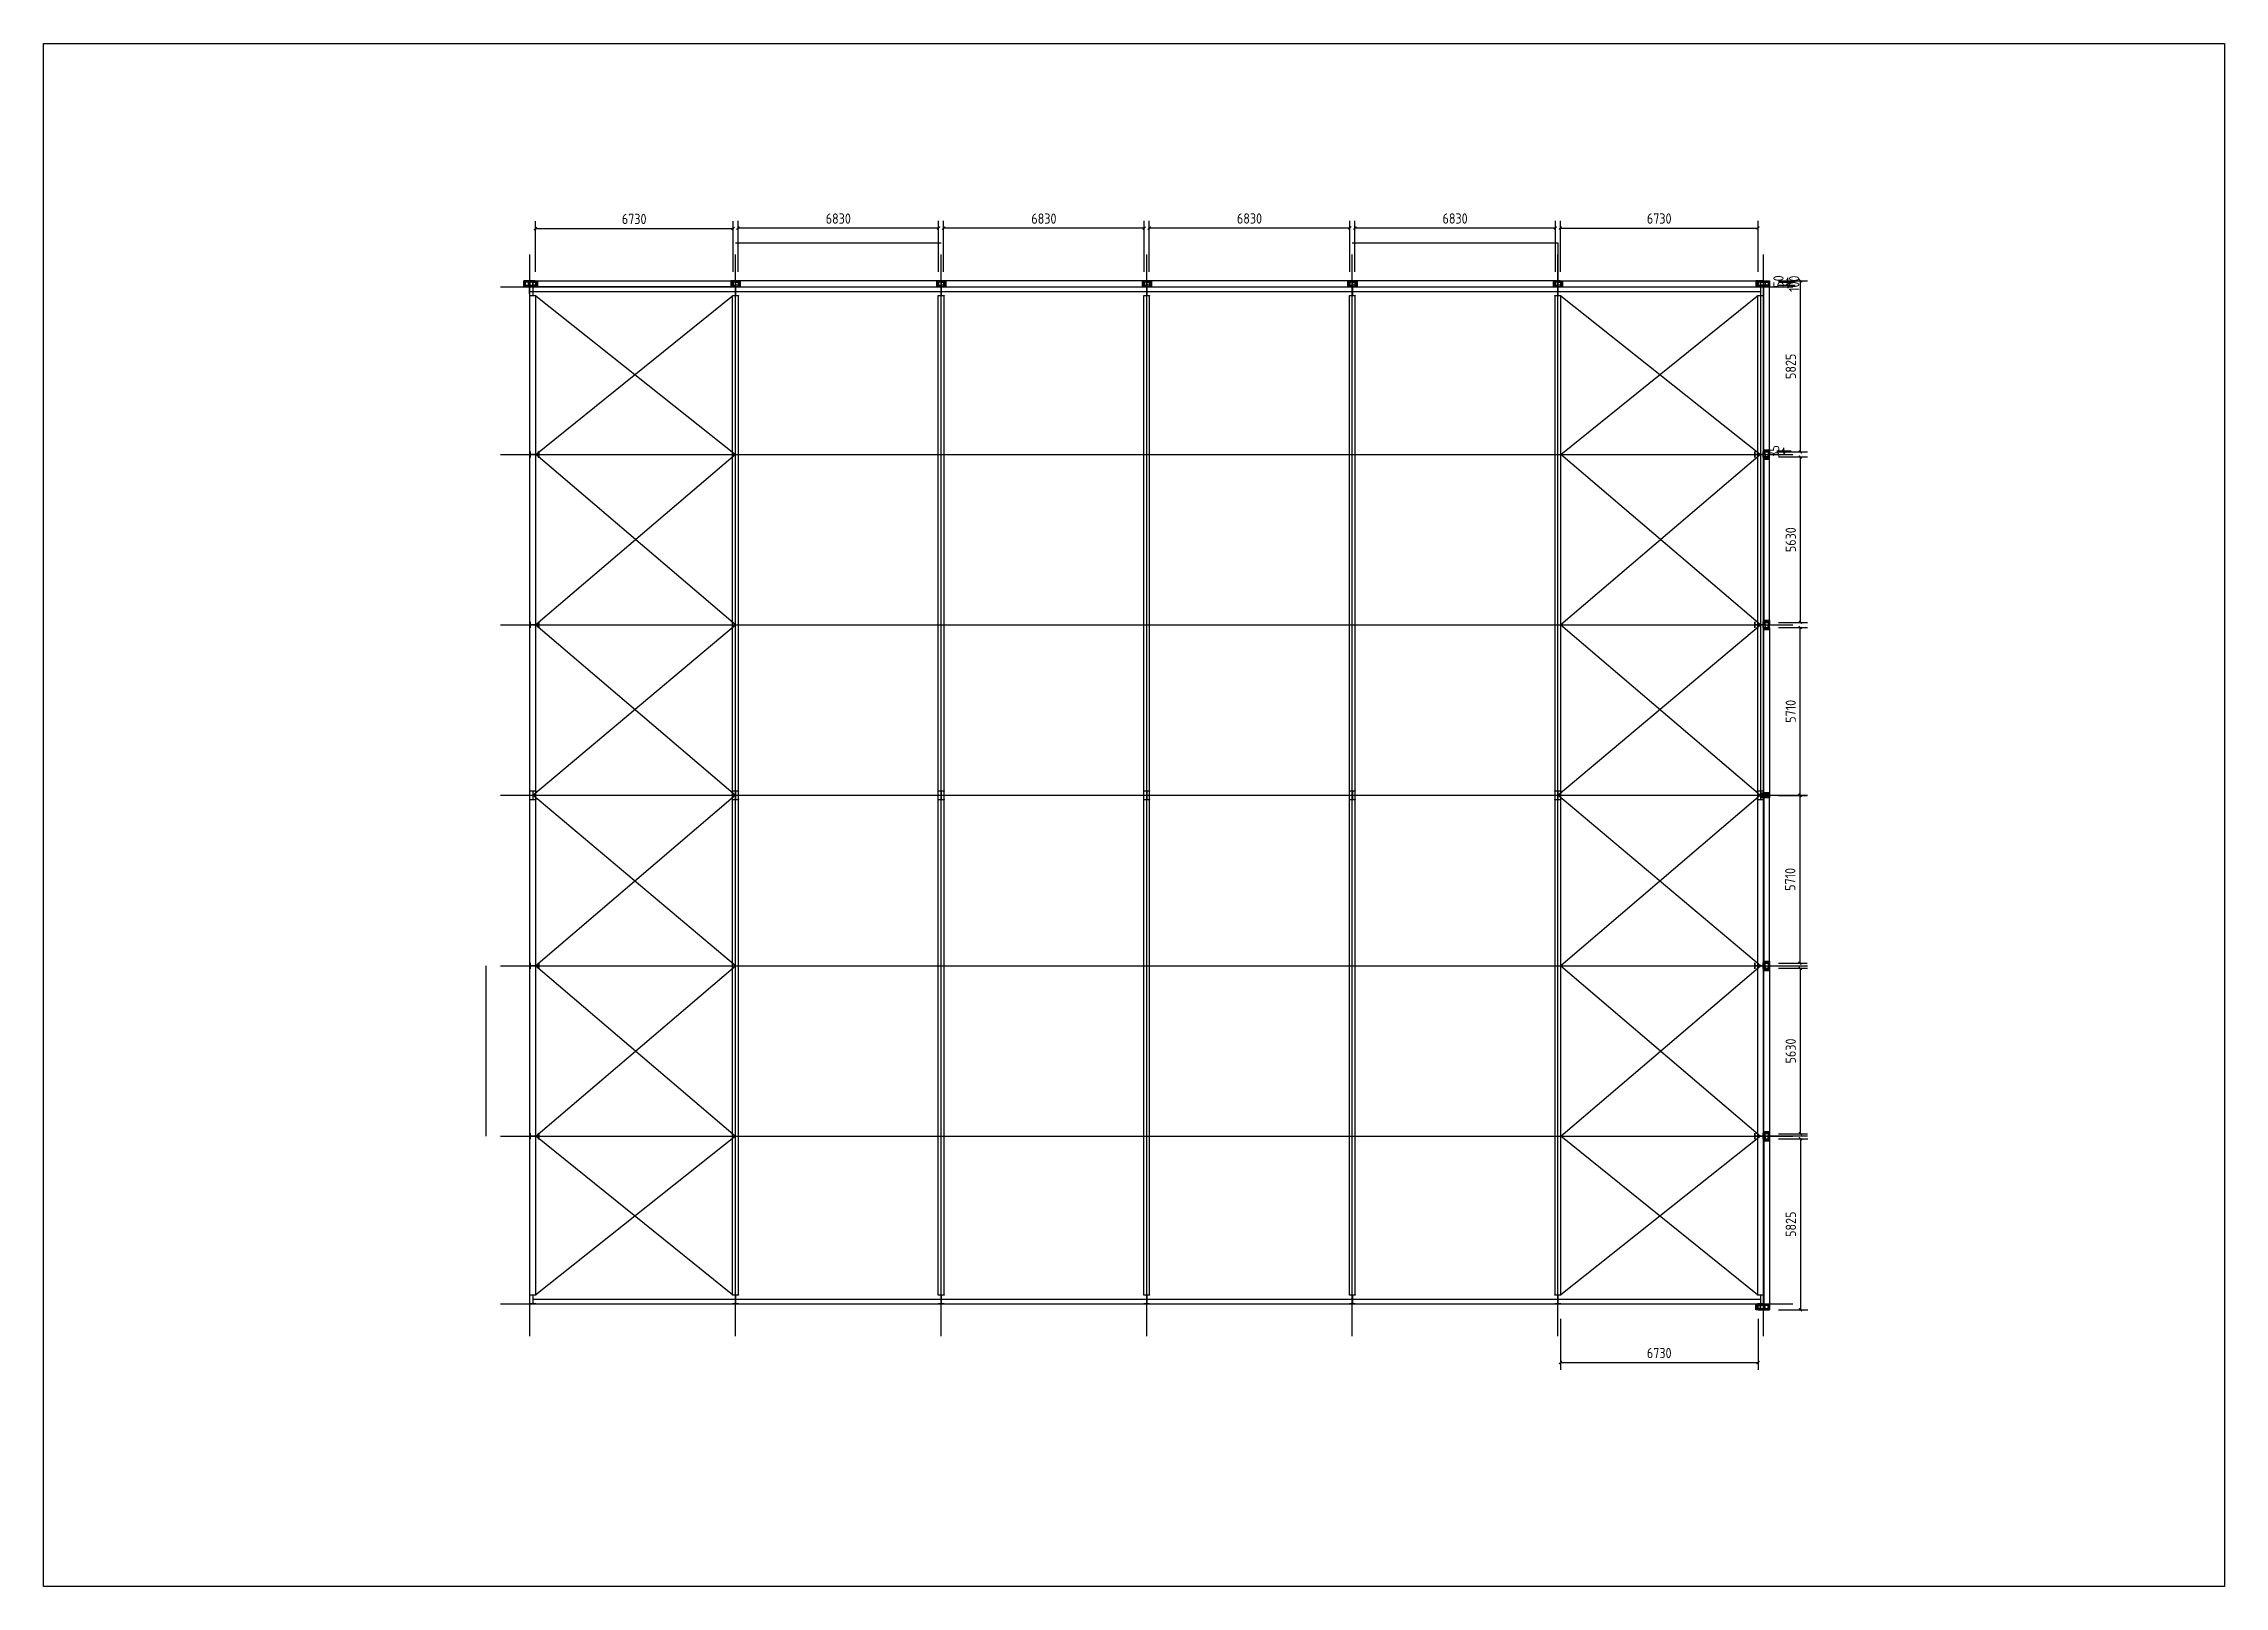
# Model space of a CAD drawing. Extents: x 102162 to 621267, y -39398 to 328893.
# Drawn here: x 220962 to 295212, y 160102 to 212602 of the extents above; entities that cross this region are included whole.
import ezdxf

# ---------------------------------------------------------------- set-up
doc = ezdxf.new("R2010")
doc.units = 0
doc.header["$LTSCALE"] = 1000
doc.header["$MEASUREMENT"] = 0
doc.linetypes.add('DOTE', pattern=[2.42, 2, -0.2, 0.02, -0.2])
doc.layers.add('DOTE', color=1, linetype='Continuous')
doc.styles.get("Standard").update_dxf_attribs({"font": 'gbenor.shx', "bigfont": 'gbcbig.shx'})
doc.dimstyles.get("Standard").update_dxf_attribs({"dimscale": 100, "dimtxt": 3.5, "dimasz": 1, "dimexe": 2.5, "dimexo": 3, "dimgap": 1.5, "dimtad": 1, "dimdec": 0, "dimzin": 0, "dimdsep": 46, "dimtxsty": 'Standard', "dimblk": 'ARCHTICK', "dimcen": 0.09, "dimadec": 0, "dimazin": 0, "dimtfac": 1, "dimtdec": 0, "dimtix": 1, "dimtmove": 2, "dimatfit": 3, "dimfxl": 1, "dimtolj": 1, "dimtzin": 0, "dimarcsym": 0})

msp = doc.modelspace()

# ---------------------------------------------------------------- blocks, each defined once
blk = doc.blocks.new('_ArchTick')
at = {"color": 0, "linetype": 'ByBlock', "const_width": 0.4}
blk.add_lwpolyline([(-0.5, -0.5), (0.5, 0.5)], dxfattribs=at)
blk = doc.blocks.new('*D1362')
at = {"color": 0, "lineweight": -2}
for p, q in [((272604, 204831), (272604, 206575)), ((279334, 204831), (279334, 206575)), ((272604, 206325), (279334, 206325))]:
    blk.add_line(p, q, dxfattribs=at)
at = {"layer": 'Defpoints', "color": 0}
for p in [(279334, 206325), (272604, 204531), (279334, 204531)]:
    blk.add_point(p, dxfattribs=at)
at = {"color": 0, "lineweight": -2, "xscale": 100, "yscale": 100, "zscale": 100, "rotation": 180}
blk.add_blockref('_ArchTick', (272604, 206325), dxfattribs=at)
at = {"color": 0, "lineweight": -2, "xscale": 100, "yscale": 100, "zscale": 100}
blk.add_blockref('_ArchTick', (279334, 206325), dxfattribs=at)
at = {"color": 0, "insert": (275969, 206650), "char_height": 350, "attachment_point": 5}
blk.add_mtext('\\A1;6730', dxfattribs=at)
blk = doc.blocks.new('*D1363')
at = {"color": 0, "lineweight": -2}
for p, q in [((265604, 204831), (265604, 206576)), ((272434, 204831), (272434, 206576)), ((272434, 206326), (265604, 206326))]:
    blk.add_line(p, q, dxfattribs=at)
at = {"layer": 'Defpoints', "color": 0}
for p in [(265604, 206326), (265604, 204531), (272434, 204531)]:
    blk.add_point(p, dxfattribs=at)
at = {"color": 0, "lineweight": -2, "xscale": 100, "yscale": 100, "zscale": 100, "rotation": 180}
blk.add_blockref('_ArchTick', (265604, 206326), dxfattribs=at)
at = {"color": 0, "lineweight": -2, "xscale": 100, "yscale": 100, "zscale": 100}
blk.add_blockref('_ArchTick', (272434, 206326), dxfattribs=at)
at = {"color": 0, "insert": (269019, 206651), "char_height": 350, "attachment_point": 5}
blk.add_mtext('\\A1;6830', dxfattribs=at)
blk = doc.blocks.new('*D1364')
at = {"color": 0, "lineweight": -2}
for p, q in [((258604, 204831), (258604, 206577)), ((265434, 204831), (265434, 206577)), ((265434, 206327), (258604, 206327))]:
    blk.add_line(p, q, dxfattribs=at)
at = {"layer": 'Defpoints', "color": 0}
for p in [(258604, 206327), (258604, 204531), (265434, 204531)]:
    blk.add_point(p, dxfattribs=at)
at = {"color": 0, "lineweight": -2, "xscale": 100, "yscale": 100, "zscale": 100, "rotation": 180}
blk.add_blockref('_ArchTick', (258604, 206327), dxfattribs=at)
at = {"color": 0, "lineweight": -2, "xscale": 100, "yscale": 100, "zscale": 100}
blk.add_blockref('_ArchTick', (265434, 206327), dxfattribs=at)
at = {"color": 0, "insert": (262019, 206652), "char_height": 350, "attachment_point": 5}
blk.add_mtext('\\A1;6830', dxfattribs=at)
blk = doc.blocks.new('*D1365')
at = {"color": 0, "lineweight": -2}
for p, q in [((251604, 204831), (251604, 206572)), ((258434, 204831), (258434, 206572)), ((258434, 206322), (251604, 206322))]:
    blk.add_line(p, q, dxfattribs=at)
at = {"layer": 'Defpoints', "color": 0}
for p in [(251604, 206322), (251604, 204531), (258434, 204531)]:
    blk.add_point(p, dxfattribs=at)
at = {"color": 0, "lineweight": -2, "xscale": 100, "yscale": 100, "zscale": 100, "rotation": 180}
blk.add_blockref('_ArchTick', (251604, 206322), dxfattribs=at)
at = {"color": 0, "lineweight": -2, "xscale": 100, "yscale": 100, "zscale": 100}
blk.add_blockref('_ArchTick', (258434, 206322), dxfattribs=at)
at = {"color": 0, "insert": (255019, 206647), "char_height": 350, "attachment_point": 5}
blk.add_mtext('\\A1;6830', dxfattribs=at)
blk = doc.blocks.new('*D1366')
at = {"color": 0, "lineweight": -2}
for p, q in [((244604, 204831), (244604, 206573)), ((251434, 204831), (251434, 206573)), ((251434, 206323), (244604, 206323))]:
    blk.add_line(p, q, dxfattribs=at)
at = {"layer": 'Defpoints', "color": 0}
for p in [(244604, 206323), (244604, 204531), (251434, 204531)]:
    blk.add_point(p, dxfattribs=at)
at = {"color": 0, "lineweight": -2, "xscale": 100, "yscale": 100, "zscale": 100, "rotation": 180}
blk.add_blockref('_ArchTick', (244604, 206323), dxfattribs=at)
at = {"color": 0, "lineweight": -2, "xscale": 100, "yscale": 100, "zscale": 100}
blk.add_blockref('_ArchTick', (251434, 206323), dxfattribs=at)
at = {"color": 0, "insert": (248019, 206648), "char_height": 350, "attachment_point": 5}
blk.add_mtext('\\A1;6830', dxfattribs=at)
blk = doc.blocks.new('*D1367')
at = {"color": 0, "lineweight": -2}
for p, q in [((237704, 204831), (237704, 206561)), ((244434, 204831), (244434, 206561)), ((237704, 206311), (244434, 206311))]:
    blk.add_line(p, q, dxfattribs=at)
at = {"layer": 'Defpoints', "color": 0}
for p in [(244434, 206311), (237704, 204531), (244434, 204531)]:
    blk.add_point(p, dxfattribs=at)
at = {"color": 0, "lineweight": -2, "xscale": 100, "yscale": 100, "zscale": 100, "rotation": 180}
blk.add_blockref('_ArchTick', (237704, 206311), dxfattribs=at)
at = {"color": 0, "lineweight": -2, "xscale": 100, "yscale": 100, "zscale": 100}
blk.add_blockref('_ArchTick', (244434, 206311), dxfattribs=at)
at = {"color": 0, "insert": (241069, 206636), "char_height": 350, "attachment_point": 5}
blk.add_mtext('\\A1;6730', dxfattribs=at)
blk = doc.blocks.new('*D1361')
at = {"color": 0, "lineweight": -2}
for p, q in [((272604, 169211), (272604, 167467)), ((279334, 169211), (279334, 167467)), ((272604, 167717), (279334, 167717))]:
    blk.add_line(p, q, dxfattribs=at)
at = {"layer": 'Defpoints', "color": 0}
for p in [(272604, 169511), (279334, 169511), (279334, 167717)]:
    blk.add_point(p, dxfattribs=at)
at = {"color": 0, "lineweight": -2, "xscale": 100, "yscale": 100, "zscale": 100, "rotation": 180}
blk.add_blockref('_ArchTick', (272604, 167717), dxfattribs=at)
at = {"color": 0, "lineweight": -2, "xscale": 100, "yscale": 100, "zscale": 100}
blk.add_blockref('_ArchTick', (279334, 167717), dxfattribs=at)
at = {"color": 0, "insert": (275969, 168042), "char_height": 350, "attachment_point": 5}
blk.add_mtext('\\A1;6730', dxfattribs=at)
blk = doc.blocks.new('*D1368')
at = {"color": 0, "lineweight": -2}
for p, q in [((280029, 204531), (281023, 204531)), ((280773, 204531), (280773, 198706)), ((280029, 198706), (281023, 198706))]:
    blk.add_line(p, q, dxfattribs=at)
at = {"layer": 'Defpoints', "color": 0}
for p in [(279729, 204531), (279729, 198706), (280773, 198706)]:
    blk.add_point(p, dxfattribs=at)
at = {"color": 0, "lineweight": -2, "xscale": 100, "yscale": 100, "zscale": 100}
for p, rotation in [((280773, 204531), 90), ((280773, 198706), 270)]:
    blk.add_blockref('_ArchTick', p, dxfattribs=dict(at, rotation=rotation))
at = {"color": 0, "insert": (280448, 201619), "char_height": 350, "attachment_point": 5, "rotation": 90}
blk.add_mtext('\\A1;5825', dxfattribs=at)
blk = doc.blocks.new('*D1369')
at = {"color": 0, "lineweight": -2}
for p, q in [((280029, 198536), (281023, 198536)), ((280773, 198536), (280773, 192906)), ((280029, 192906), (281023, 192906))]:
    blk.add_line(p, q, dxfattribs=at)
at = {"layer": 'Defpoints', "color": 0}
for p in [(279729, 198536), (279729, 192906), (280773, 192906)]:
    blk.add_point(p, dxfattribs=at)
at = {"color": 0, "lineweight": -2, "xscale": 100, "yscale": 100, "zscale": 100}
for p, rotation in [((280773, 198536), 90), ((280773, 192906), 270)]:
    blk.add_blockref('_ArchTick', p, dxfattribs=dict(at, rotation=rotation))
at = {"color": 0, "insert": (280448, 195721), "char_height": 350, "attachment_point": 5, "rotation": 90}
blk.add_mtext('\\A1;5630', dxfattribs=at)
blk = doc.blocks.new('*D1370')
at = {"color": 0, "lineweight": -2}
for p, q in [((280029, 181136), (281021, 181136)), ((280771, 181136), (280771, 175506)), ((280029, 175506), (281021, 175506))]:
    blk.add_line(p, q, dxfattribs=at)
at = {"layer": 'Defpoints', "color": 0}
for p in [(279729, 181136), (279729, 175506), (280771, 175506)]:
    blk.add_point(p, dxfattribs=at)
at = {"color": 0, "lineweight": -2, "xscale": 100, "yscale": 100, "zscale": 100}
for p, rotation in [((280771, 181136), 90), ((280771, 175506), 270)]:
    blk.add_blockref('_ArchTick', p, dxfattribs=dict(at, rotation=rotation))
at = {"color": 0, "insert": (280446, 178321), "char_height": 350, "attachment_point": 5, "rotation": 90}
blk.add_mtext('\\A1;5630', dxfattribs=at)
blk = doc.blocks.new('*D1371')
at = {"color": 0, "lineweight": -2}
for p, q in [((280029, 175336), (281025, 175336)), ((280775, 175336), (280775, 169511)), ((280029, 169511), (281025, 169511))]:
    blk.add_line(p, q, dxfattribs=at)
at = {"layer": 'Defpoints', "color": 0}
for p in [(279729, 175336), (279729, 169511), (280775, 169511)]:
    blk.add_point(p, dxfattribs=at)
at = {"color": 0, "lineweight": -2, "xscale": 100, "yscale": 100, "zscale": 100}
for p, rotation in [((280775, 175336), 90), ((280775, 169511), 270)]:
    blk.add_blockref('_ArchTick', p, dxfattribs=dict(at, rotation=rotation))
at = {"color": 0, "insert": (280450, 172424), "char_height": 350, "attachment_point": 5, "rotation": 90}
blk.add_mtext('\\A1;5825', dxfattribs=at)
blk = doc.blocks.new('*D1372')
at = {"color": 0, "lineweight": -2}
for p, q in [((280029, 192736), (281020, 192736)), ((280770, 187026), (280770, 192736)), ((280029, 187026), (281020, 187026))]:
    blk.add_line(p, q, dxfattribs=at)
at = {"layer": 'Defpoints', "color": 0}
for p in [(279729, 192736), (280770, 192736), (279729, 187026)]:
    blk.add_point(p, dxfattribs=at)
at = {"color": 0, "lineweight": -2, "xscale": 100, "yscale": 100, "zscale": 100}
for p, rotation in [((280770, 192736), 90), ((280770, 187026), 270)]:
    blk.add_blockref('_ArchTick', p, dxfattribs=dict(at, rotation=rotation))
at = {"color": 0, "insert": (280445, 189881), "char_height": 350, "attachment_point": 5, "rotation": 90}
blk.add_mtext('\\A1;5710', dxfattribs=at)
blk = doc.blocks.new('*D1373')
at = {"color": 0, "lineweight": -2}
for p, q in [((280029, 187016), (281005, 187016)), ((280755, 187016), (280755, 181306)), ((280029, 181306), (281005, 181306))]:
    blk.add_line(p, q, dxfattribs=at)
at = {"layer": 'Defpoints', "color": 0}
for p in [(279729, 187016), (279729, 181306), (280755, 181306)]:
    blk.add_point(p, dxfattribs=at)
at = {"color": 0, "lineweight": -2, "xscale": 100, "yscale": 100, "zscale": 100}
for p, rotation in [((280755, 187016), 90), ((280755, 181306), 270)]:
    blk.add_blockref('_ArchTick', p, dxfattribs=dict(at, rotation=rotation))
at = {"color": 0, "insert": (280430, 184161), "char_height": 350, "attachment_point": 5, "rotation": 90}
blk.add_mtext('\\A1;5710', dxfattribs=at)
blk = doc.blocks.new('*D1374')
at = {"color": 0, "lineweight": -2}
for p, q in [((279979, 198741), (280457, 198741)), ((279979, 198706), (280457, 198706)), ((280207, 198741), (280207, 198841)), ((280207, 198706), (280207, 198741)), ((280207, 198706), (280207, 198606))]:
    blk.add_line(p, q, dxfattribs=at)
at = {"layer": 'Defpoints', "color": 0}
for p in [(279679, 198741), (279679, 198706), (280207, 198741)]:
    blk.add_point(p, dxfattribs=at)
at = {"color": 0, "lineweight": -2, "xscale": 100, "yscale": 100, "zscale": 100}
for p, rotation in [((280207, 198741), 270), ((280207, 198706), 90)]:
    blk.add_blockref('_ArchTick', p, dxfattribs=dict(at, rotation=rotation))
at = {"color": 0, "insert": (279882, 198724), "char_height": 350, "attachment_point": 5, "rotation": 90}
blk.add_mtext('\\A1;35', dxfattribs=at)
blk = doc.blocks.new('*D1375')
at = {"color": 0, "lineweight": -2}
for p, q in [((280029, 204531), (280603, 204531)), ((280029, 204481), (280603, 204481)), ((280353, 204531), (280353, 204631)), ((280353, 204531), (280353, 204481)), ((280353, 204481), (280353, 204381))]:
    blk.add_line(p, q, dxfattribs=at)
at = {"layer": 'Defpoints', "color": 0}
for p in [(279729, 204531), (279729, 204481), (280353, 204481)]:
    blk.add_point(p, dxfattribs=at)
at = {"color": 0, "lineweight": -2, "xscale": 100, "yscale": 100, "zscale": 100}
for p, rotation in [((280353, 204531), 270), ((280353, 204481), 90)]:
    blk.add_blockref('_ArchTick', p, dxfattribs=dict(at, rotation=rotation))
at = {"color": 0, "insert": (280028, 204506), "char_height": 350, "attachment_point": 5, "rotation": 90}
blk.add_mtext('\\A1;50', dxfattribs=at)
blk = doc.blocks.new('*D1376')
at = {"color": 0, "lineweight": -2}
for p, q in [((280029, 204481), (280603, 204481)), ((280029, 204381), (280603, 204381)), ((280353, 204481), (280353, 204581)), ((280353, 204481), (280353, 204381)), ((280353, 204381), (280353, 204281))]:
    blk.add_line(p, q, dxfattribs=at)
at = {"layer": 'Defpoints', "color": 0}
for p in [(279729, 204481), (279729, 204381), (280353, 204381)]:
    blk.add_point(p, dxfattribs=at)
at = {"color": 0, "lineweight": -2, "xscale": 100, "yscale": 100, "zscale": 100}
for p, rotation in [((280353, 204481), 270), ((280353, 204381), 90)]:
    blk.add_blockref('_ArchTick', p, dxfattribs=dict(at, rotation=rotation))
at = {"color": 0, "insert": (280563, 204431), "char_height": 350, "attachment_point": 5, "rotation": 90}
blk.add_mtext('\\A1;100', dxfattribs=at)

# ---------------------------------------------------------------- dimensions: what is measured, and where the dimension line sits
for p1, p2, distance, picture, middle in [((237704.4, 204531.1), (244434.4, 204531.1), 1780.1, '*D1367', (241069.4, 206636.2)), ((251434.4, 204531.1), (244604.4, 204531.1), -1792.2, '*D1366', (248019.4, 206648.3)), ((258434.4, 204531.1), (251604.4, 204531.1), -1791.2, '*D1365', (255019.4, 206647.3)), ((265434.4, 204531.1), (258604.4, 204531.1), -1795.6, '*D1364', (262019.4, 206651.7)), ((272434.4, 204531.1), (265604.4, 204531.1), -1794.8, '*D1363', (269019.4, 206650.9)), ((272604.4, 204531.1), (279334.4, 204531.1), 1794, '*D1362', (275969.4, 206650.1)), ((279729.4, 204531.1), (279729.4, 198706.1), 1044, '*D1368', (280448.3, 201618.6)), ((279729.4, 198536.1), (279729.4, 192906.1), 1044, '*D1369', (280448.4, 195721.1)), ((279729.4, 187026.1), (279729.4, 192736.1), -1040.4, '*D1372', (280444.7, 189881.1)), ((279729.4, 187016.1), (279729.4, 181306.1), 1025.8, '*D1373', (280430.2, 184161.1)), ((279729.4, 181136.1), (279729.4, 175506.1), 1041.7, '*D1370', (280446.1, 178321.1)), ((279729.4, 175336.1), (279729.4, 169511.1), 1045.7, '*D1371', (280450.1, 172423.6)), ((272604.4, 169511.1), (279334.4, 169511.1), -1794, '*D1361', (275969.4, 168042.1))]:
    dim = msp.add_aligned_dim(p1=p1, p2=p2, distance=distance, dimstyle='Standard')
    dim.commit()
    dim.dimension.update_dxf_attribs({"geometry": picture, "text_midpoint": middle})
dim = msp.add_linear_dim(base=(280353.1, 204381.1), p1=(279729.4, 204481.1), p2=(279729.4, 204381.1), angle=90, dimstyle='Standard')
dim.commit()
dim.dimension.update_dxf_attribs({"geometry": '*D1376', "text_midpoint": (280563.4, 204431.1), "dimtype": 160})
for base, p1, p2, picture, middle in [((280353.1, 204481.1), (279729.4, 204531.1), (279729.4, 204481.1), '*D1375', (280028.1, 204506.1)), ((280206.6, 198741.1), (279679.4, 198706.1), (279679.4, 198741.1), '*D1374', (279881.6, 198723.6))]:
    dim = msp.add_linear_dim(base=base, p1=p1, p2=p2, angle=90, dimstyle='Standard')
    dim.commit()
    dim.dimension.update_dxf_attribs({"geometry": picture, "text_midpoint": middle})

# ---------------------------------------------------------------- linework, layer by layer
for p, q in [((244519.4, 205821.1), (251519.4, 205821.1)), ((265519.4, 205821.1), (272519.4, 205821.1)), ((272519.4, 205821.1), (272519.4, 204321.1)), ((279416.4, 204021.1), (279416.4, 187171.1)), ((279422.4, 204021.1), (279422.4, 187171.1)), ((236019.4, 181221.1), (236019.4, 175421.1)), ((279519.4, 181221.1), (281019.4, 181221.1)), ((281019.4, 175421.1), (279519.4, 175421.1))]:
    msp.add_line(p, q)
at = {"color": 6}
for p, q in [((237509.4, 204531.1), (237309.4, 204531.1)), ((237539.4, 204525.1), (237309.4, 204525.1)), ((237309.4, 204337.1), (237309.4, 204525.1)), ((237539.4, 204337.1), (237309.4, 204337.1)), ((237309.4, 204321.1), (237319.4, 204321.1)), ((237619.4, 204531.1), (237539.4, 204531.1)), ((237539.4, 204531.1), (237539.4, 204525.1)), ((237539.4, 204525.1), (237699.4, 204525.1)), ((237699.4, 204337.1), (237539.4, 204337.1)), ((237539.4, 204337.1), (237539.4, 204331.1)), ((237539.4, 204331.1), (237619.4, 204331.1)), ((237616.4, 204337.1), (237616.4, 204525.1)), ((237699.4, 204531.1), (237619.4, 204531.1)), ((237619.4, 204331.1), (237699.4, 204331.1)), ((237622.4, 204337.1), (237622.4, 204525.1)), ((237699.4, 204525.1), (237699.4, 204531.1)), ((237699.4, 204331.1), (237699.4, 204337.1)), ((237704.4, 204531.1), (237704.4, 204331.1)), ((237704.4, 204531.1), (244434.4, 204531.1)), ((244434.4, 204331.1), (237704.4, 204331.1)), ((244434.4, 204531.1), (244434.4, 204331.1)), ((244439.4, 204525.1), (244439.4, 204531.1)), ((244599.4, 204525.1), (244439.4, 204525.1)), ((244439.4, 204337.1), (244599.4, 204337.1)), ((244516.4, 204337.1), (244516.4, 204525.1)), ((244522.4, 204337.1), (244522.4, 204525.1)), ((244604.4, 204531.1), (244604.4, 204331.1)), ((251434.4, 204531.1), (244604.4, 204531.1)), ((244604.4, 204331.1), (251434.4, 204331.1)), ((251434.4, 204531.1), (251434.4, 204331.1)), ((251439.4, 204525.1), (251439.4, 204531.1)), ((251599.4, 204525.1), (251439.4, 204525.1)), ((251439.4, 204337.1), (251599.4, 204337.1)), ((251516.4, 204337.1), (251516.4, 204525.1)), ((251522.4, 204337.1), (251522.4, 204525.1)), ((251604.4, 204531.1), (251604.4, 204331.1)), ((258434.4, 204531.1), (251604.4, 204531.1)), ((251604.4, 204531.1), (251604.4, 204331.1)), ((251604.4, 204531.1), (251604.4, 204331.1)), ((251604.4, 204331.1), (258434.4, 204331.1)), ((258434.4, 204531.1), (258434.4, 204331.1)), ((258439.4, 204525.1), (258439.4, 204531.1)), ((258599.4, 204525.1), (258439.4, 204525.1)), ((258439.4, 204337.1), (258599.4, 204337.1)), ((258516.4, 204337.1), (258516.4, 204525.1)), ((258522.4, 204337.1), (258522.4, 204525.1)), ((258604.4, 204531.1), (258604.4, 204331.1)), ((258604.4, 204531.1), (258604.4, 204331.1)), ((265434.4, 204531.1), (258604.4, 204531.1)), ((258604.4, 204331.1), (265434.4, 204331.1)), ((265434.4, 204531.1), (265434.4, 204331.1)), ((265439.4, 204525.1), (265439.4, 204531.1)), ((265599.4, 204525.1), (265439.4, 204525.1)), ((265439.4, 204337.1), (265599.4, 204337.1)), ((265516.4, 204337.1), (265516.4, 204525.1)), ((265522.4, 204337.1), (265522.4, 204525.1)), ((265604.4, 204531.1), (265604.4, 204331.1)), ((272434.4, 204531.1), (265604.4, 204531.1)), ((265604.4, 204331.1), (272434.4, 204331.1)), ((272434.4, 204531.1), (272434.4, 204331.1)), ((272439.4, 204525.1), (272439.4, 204531.1)), ((272599.4, 204525.1), (272439.4, 204525.1)), ((272439.4, 204337.1), (272599.4, 204337.1)), ((272516.4, 204337.1), (272516.4, 204525.1)), ((272522.4, 204337.1), (272522.4, 204525.1)), ((272604.4, 204531.1), (272604.4, 204331.1)), ((272604.4, 204531.1), (279334.4, 204531.1)), ((272604.4, 204331.1), (279339.4, 204331.1)), ((279334.4, 204531.1), (279334.4, 204331.1)), ((279499.4, 204525.1), (279339.4, 204525.1)), ((279339.4, 204337.1), (279499.4, 204337.1)), ((279416.4, 204337.1), (279416.4, 204525.1)), ((279422.4, 204337.1), (279422.4, 204525.1)), ((279499.4, 204525.1), (279729.4, 204525.1)), ((279499.4, 204337.1), (279729.4, 204337.1)), ((279529.4, 198706.1), (279529.4, 204531.1)), ((279529.4, 204531.1), (279729.4, 204531.1)), ((279729.4, 198706.1), (279729.4, 204531.1)), ((279729.4, 204337.1), (279729.4, 204525.1)), ((237719.4, 204021.1), (244519.4, 198621.1)), ((237719.4, 198621.1), (244419.4, 204021.1)), ((272619.4, 204021.1), (279419.4, 198621.1)), ((272619.4, 198621.1), (279319.4, 204021.1)), ((244519.4, 198621.1), (237719.4, 192821.1)), ((244519.4, 192821.1), (237719.4, 198621.1)), ((279419.4, 198621.1), (272619.4, 192821.1)), ((279419.4, 192821.1), (272619.4, 198621.1)), ((279529.4, 198706.1), (279729.4, 198706.1)), ((279729.4, 198536.1), (279529.4, 198536.1)), ((279529.4, 198536.1), (279529.4, 192906.1)), ((279535.4, 198624.1), (279723.4, 198624.1)), ((279535.4, 198618.1), (279723.4, 198618.1)), ((279535.4, 198618.1), (279723.4, 198618.1)), ((279729.4, 192906.1), (279729.4, 198536.1)), ((237619.4, 187021.1), (244519.4, 192821.1)), ((237719.4, 192821.1), (244519.4, 187021.1)), ((272519.4, 187021.1), (279419.4, 192821.1)), ((272619.4, 192821.1), (279419.4, 187021.1)), ((279529.4, 192906.1), (279729.4, 192906.1)), ((279529.4, 187026.1), (279529.4, 192736.1)), ((279529.4, 192736.1), (279729.4, 192736.1)), ((279535.4, 192824.1), (279723.4, 192824.1)), ((279535.4, 192818.1), (279723.4, 192818.1)), ((279535.4, 192818.1), (279723.4, 192818.1)), ((279729.4, 192736.1), (279729.4, 187026.1)), ((244519.4, 181221.1), (237619.4, 187021.1)), ((244519.4, 187021.1), (237719.4, 181221.1)), ((279419.4, 181221.1), (272519.4, 187021.1)), ((279419.4, 187021.1), (272619.4, 181221.1)), ((279729.4, 187106.1), (279529.4, 187106.1)), ((279729.4, 187026.1), (279529.4, 187026.1)), ((279529.4, 187016.1), (279529.4, 181306.1)), ((279729.4, 187016.1), (279529.4, 187016.1)), ((279719.4, 187026.1), (279729.4, 187026.1)), ((279719.4, 187016.1), (279729.4, 187016.1)), ((279729.4, 181306.1), (279729.4, 187016.1)), ((237719.4, 181221.1), (244519.4, 175421.1)), ((237719.4, 175421.1), (244519.4, 181221.1)), ((272619.4, 181221.1), (279419.4, 175421.1)), ((272619.4, 175421.1), (279419.4, 181221.1)), ((279529.4, 181306.1), (279729.4, 181306.1)), ((279535.4, 181224.1), (279723.4, 181224.1)), ((279535.4, 181224.1), (279723.4, 181224.1)), ((279535.4, 181218.1), (279723.4, 181218.1)), ((279529.4, 181136.1), (279729.4, 181136.1)), ((279529.4, 175506.1), (279529.4, 181136.1)), ((279729.4, 181136.1), (279729.4, 175506.1)), ((244519.4, 175421.1), (237719.4, 170021.1)), ((244419.4, 170021.1), (237719.4, 175421.1)), ((279419.4, 175421.1), (272619.4, 170021.1)), ((279319.4, 170021.1), (272619.4, 175421.1)), ((279729.4, 175506.1), (279529.4, 175506.1)), ((279529.4, 175336.1), (279729.4, 175336.1)), ((279529.4, 175336.1), (279529.4, 169511.1)), ((279535.4, 175424.1), (279723.4, 175424.1)), ((279535.4, 175424.1), (279723.4, 175424.1)), ((279535.4, 175418.1), (279723.4, 175418.1)), ((279729.4, 175336.1), (279729.4, 169511.1)), ((279334.4, 169511.1), (279334.4, 169711.1)), ((279339.4, 169705.1), (279499.4, 169705.1)), ((279499.4, 169517.1), (279339.4, 169517.1)), ((279416.4, 169705.1), (279416.4, 169517.1)), ((279422.4, 169705.1), (279422.4, 169517.1)), ((279499.4, 169705.1), (279729.4, 169705.1)), ((279499.4, 169517.1), (279729.4, 169517.1)), ((279529.4, 169511.1), (279729.4, 169511.1)), ((279729.4, 169705.1), (279729.4, 169517.1))]:
    msp.add_line(p, q, dxfattribs=at)
at = {"color": 2}
for p, q in [((237309.4, 204525.1), (237309.4, 204337.1)), ((237616.4, 204525.1), (237309.4, 204525.1)), ((237616.4, 204481.1), (237309.4, 204481.1)), ((237309.4, 204381.1), (237616.4, 204381.1)), ((237309.4, 204337.1), (237616.4, 204337.1)), ((237359.4, 204525.1), (237359.4, 204337.1)), ((237459.4, 204525.1), (237459.4, 204337.1)), ((237509.4, 204091.1), (237509.4, 204321.1)), ((237519.4, 204531.1), (237519.4, 204321.1)), ((237616.4, 204337.1), (237616.4, 204525.1)), ((237619.4, 204331.1), (237619.4, 204531.1)), ((237699.4, 204525.1), (237622.4, 204525.1)), ((237622.4, 204525.1), (237622.4, 204337.1)), ((237622.4, 204481.1), (237779.4, 204481.1)), ((237779.4, 204381.1), (237622.4, 204381.1)), ((237622.4, 204337.1), (237699.4, 204337.1)), ((237699.4, 204525.1), (237779.4, 204525.1)), ((237779.4, 204337.1), (237699.4, 204337.1)), ((237739.4, 204525.1), (237739.4, 204337.1)), ((237779.4, 204525.1), (237779.4, 204337.1)), ((244439.4, 204525.1), (244359.4, 204525.1)), ((244359.4, 204525.1), (244359.4, 204337.1)), ((244516.4, 204481.1), (244359.4, 204481.1)), ((244359.4, 204381.1), (244516.4, 204381.1)), ((244359.4, 204337.1), (244439.4, 204337.1)), ((244399.4, 204525.1), (244399.4, 204337.1)), ((244439.4, 204525.1), (244516.4, 204525.1)), ((244516.4, 204337.1), (244439.4, 204337.1)), ((244516.4, 204525.1), (244516.4, 204337.1)), ((244519.4, 204331.1), (244519.4, 204531.1)), ((244599.4, 204525.1), (244522.4, 204525.1)), ((244522.4, 204525.1), (244522.4, 204337.1)), ((244522.4, 204481.1), (244679.4, 204481.1)), ((244679.4, 204381.1), (244522.4, 204381.1)), ((244522.4, 204337.1), (244599.4, 204337.1)), ((244599.4, 204525.1), (244679.4, 204525.1)), ((244679.4, 204337.1), (244599.4, 204337.1)), ((244604.4, 204531.1), (244604.4, 204331.1)), ((244639.4, 204525.1), (244639.4, 204337.1)), ((244679.4, 204525.1), (244679.4, 204337.1)), ((251439.4, 204525.1), (251359.4, 204525.1)), ((251359.4, 204525.1), (251359.4, 204337.1)), ((251516.4, 204481.1), (251359.4, 204481.1)), ((251359.4, 204381.1), (251516.4, 204381.1)), ((251359.4, 204337.1), (251439.4, 204337.1)), ((251399.4, 204525.1), (251399.4, 204337.1)), ((251439.4, 204525.1), (251516.4, 204525.1)), ((251516.4, 204337.1), (251439.4, 204337.1)), ((251516.4, 204525.1), (251516.4, 204337.1)), ((251519.4, 204331.1), (251519.4, 204531.1)), ((251599.4, 204525.1), (251522.4, 204525.1)), ((251522.4, 204525.1), (251522.4, 204337.1)), ((251522.4, 204481.1), (251679.4, 204481.1)), ((251679.4, 204381.1), (251522.4, 204381.1)), ((251522.4, 204337.1), (251599.4, 204337.1)), ((251599.4, 204525.1), (251679.4, 204525.1)), ((251679.4, 204337.1), (251599.4, 204337.1)), ((251604.4, 204531.1), (251604.4, 204331.1)), ((251639.4, 204525.1), (251639.4, 204337.1)), ((251679.4, 204525.1), (251679.4, 204337.1)), ((258439.4, 204525.1), (258359.4, 204525.1)), ((258359.4, 204525.1), (258359.4, 204337.1)), ((258516.4, 204481.1), (258359.4, 204481.1)), ((258359.4, 204381.1), (258516.4, 204381.1)), ((258359.4, 204337.1), (258439.4, 204337.1)), ((258399.4, 204525.1), (258399.4, 204337.1)), ((258439.4, 204525.1), (258516.4, 204525.1)), ((258516.4, 204337.1), (258439.4, 204337.1)), ((258516.4, 204525.1), (258516.4, 204337.1)), ((258519.4, 204331.1), (258519.4, 204531.1)), ((258599.4, 204525.1), (258522.4, 204525.1)), ((258522.4, 204525.1), (258522.4, 204337.1)), ((258522.4, 204481.1), (258679.4, 204481.1)), ((258679.4, 204381.1), (258522.4, 204381.1)), ((258522.4, 204337.1), (258599.4, 204337.1)), ((258599.4, 204525.1), (258679.4, 204525.1)), ((258679.4, 204337.1), (258599.4, 204337.1)), ((258604.4, 204531.1), (258604.4, 204331.1)), ((258639.4, 204525.1), (258639.4, 204337.1)), ((258679.4, 204525.1), (258679.4, 204337.1)), ((265439.4, 204525.1), (265359.4, 204525.1)), ((265359.4, 204525.1), (265359.4, 204337.1)), ((265516.4, 204481.1), (265359.4, 204481.1)), ((265359.4, 204381.1), (265516.4, 204381.1)), ((265359.4, 204337.1), (265439.4, 204337.1)), ((265399.4, 204525.1), (265399.4, 204337.1)), ((265439.4, 204525.1), (265516.4, 204525.1)), ((265516.4, 204337.1), (265439.4, 204337.1)), ((265516.4, 204525.1), (265516.4, 204337.1)), ((265519.4, 204331.1), (265519.4, 204531.1)), ((265599.4, 204525.1), (265522.4, 204525.1)), ((265522.4, 204525.1), (265522.4, 204337.1)), ((265522.4, 204481.1), (265679.4, 204481.1)), ((265679.4, 204381.1), (265522.4, 204381.1)), ((265522.4, 204337.1), (265599.4, 204337.1)), ((265599.4, 204525.1), (265679.4, 204525.1)), ((265679.4, 204337.1), (265599.4, 204337.1)), ((265604.4, 204531.1), (265604.4, 204331.1)), ((265639.4, 204525.1), (265639.4, 204337.1)), ((265679.4, 204525.1), (265679.4, 204337.1)), ((272439.4, 204525.1), (272359.4, 204525.1)), ((272359.4, 204525.1), (272359.4, 204337.1)), ((272516.4, 204481.1), (272359.4, 204481.1)), ((272359.4, 204381.1), (272516.4, 204381.1)), ((272359.4, 204337.1), (272439.4, 204337.1)), ((272399.4, 204525.1), (272399.4, 204337.1)), ((272439.4, 204525.1), (272516.4, 204525.1)), ((272516.4, 204337.1), (272439.4, 204337.1)), ((272516.4, 204525.1), (272516.4, 204337.1)), ((272519.4, 204331.1), (272519.4, 204531.1)), ((272599.4, 204525.1), (272522.4, 204525.1)), ((272522.4, 204525.1), (272522.4, 204337.1)), ((272522.4, 204481.1), (272679.4, 204481.1)), ((272679.4, 204381.1), (272522.4, 204381.1)), ((272522.4, 204337.1), (272599.4, 204337.1)), ((272599.4, 204525.1), (272679.4, 204525.1)), ((272679.4, 204337.1), (272599.4, 204337.1)), ((272604.4, 204531.1), (272604.4, 204331.1)), ((272639.4, 204525.1), (272639.4, 204337.1)), ((272679.4, 204525.1), (272679.4, 204337.1)), ((279339.4, 204525.1), (279259.4, 204525.1)), ((279259.4, 204525.1), (279259.4, 204337.1)), ((279416.4, 204481.1), (279259.4, 204481.1)), ((279259.4, 204381.1), (279416.4, 204381.1)), ((279259.4, 204337.1), (279339.4, 204337.1)), ((279299.4, 204525.1), (279299.4, 204337.1)), ((279339.4, 204525.1), (279416.4, 204525.1)), ((279416.4, 204337.1), (279339.4, 204337.1)), ((279416.4, 204525.1), (279416.4, 204337.1)), ((279422.4, 204337.1), (279422.4, 204525.1)), ((279422.4, 204525.1), (279729.4, 204525.1)), ((279422.4, 204481.1), (279729.4, 204481.1)), ((279729.4, 204381.1), (279422.4, 204381.1)), ((279729.4, 204337.1), (279422.4, 204337.1)), ((279579.4, 204525.1), (279579.4, 204337.1)), ((279679.4, 204525.1), (279679.4, 204337.1)), ((279729.4, 204525.1), (279729.4, 204337.1)), ((237519.4, 204171.1), (272516.4, 204171.1)), ((272522.4, 204171.1), (279416.4, 204171.1)), ((237819.4, 198621.1), (244519.4, 198621.1)), ((272719.4, 198621.1), (279419.4, 198621.1)), ((279535.4, 198701.1), (279535.4, 198781.1)), ((279535.4, 198781.1), (279723.4, 198781.1)), ((279535.4, 198741.1), (279723.4, 198741.1)), ((279535.4, 198701.1), (279535.4, 198618.1)), ((279535.4, 198541.1), (279535.4, 198624.1)), ((279535.4, 198541.1), (279535.4, 198461.1)), ((279535.4, 198501.1), (279723.4, 198501.1)), ((279535.4, 198461.1), (279723.4, 198461.1)), ((279579.4, 198624.1), (279579.4, 198781.1)), ((279579.4, 198618.1), (279579.4, 198461.1)), ((279679.4, 198781.1), (279679.4, 198624.1)), ((279679.4, 198461.1), (279679.4, 198618.1)), ((279723.4, 198781.1), (279723.4, 198701.1)), ((279723.4, 198701.1), (279723.4, 198618.1)), ((279723.4, 198541.1), (279723.4, 198624.1)), ((279723.4, 198461.1), (279723.4, 198541.1)), ((237719.4, 192821.1), (244519.4, 192821.1)), ((272619.4, 192821.1), (279419.4, 192821.1)), ((279535.4, 192901.1), (279535.4, 192981.1)), ((279535.4, 192981.1), (279723.4, 192981.1)), ((279535.4, 192941.1), (279723.4, 192941.1)), ((279535.4, 192901.1), (279535.4, 192818.1)), ((279535.4, 192741.1), (279535.4, 192824.1)), ((279535.4, 192741.1), (279535.4, 192661.1)), ((279535.4, 192701.1), (279723.4, 192701.1)), ((279535.4, 192661.1), (279723.4, 192661.1)), ((279579.4, 192824.1), (279579.4, 192981.1)), ((279579.4, 192818.1), (279579.4, 192661.1)), ((279679.4, 192981.1), (279679.4, 192824.1)), ((279679.4, 192661.1), (279679.4, 192818.1)), ((279723.4, 192981.1), (279723.4, 192901.1)), ((279723.4, 192901.1), (279723.4, 192818.1)), ((279723.4, 192741.1), (279723.4, 192824.1)), ((279723.4, 192661.1), (279723.4, 192741.1)), ((237622.4, 187021.1), (279416.4, 187021.1)), ((279422.4, 187101.1), (279719.4, 187101.1)), ((279422.4, 187061.1), (279719.4, 187061.1)), ((279719.4, 186981.1), (279422.4, 186981.1)), ((279719.4, 186941.1), (279422.4, 186941.1)), ((279519.4, 187021.1), (279519.4, 187101.1)), ((279579.4, 187101.1), (279579.4, 186941.1)), ((279679.4, 187101.1), (279679.4, 186941.1)), ((279719.4, 187101.1), (279719.4, 186941.1)), ((237719.4, 181221.1), (244519.4, 181221.1)), ((272619.4, 181221.1), (279419.4, 181221.1)), ((279535.4, 181301.1), (279535.4, 181381.1)), ((279535.4, 181381.1), (279723.4, 181381.1)), ((279535.4, 181341.1), (279723.4, 181341.1)), ((279535.4, 181301.1), (279535.4, 181218.1)), ((279535.4, 181141.1), (279535.4, 181224.1)), ((279579.4, 181224.1), (279579.4, 181381.1)), ((279579.4, 181218.1), (279579.4, 181061.1)), ((279679.4, 181381.1), (279679.4, 181224.1)), ((279679.4, 181061.1), (279679.4, 181218.1)), ((279723.4, 181381.1), (279723.4, 181301.1)), ((279723.4, 181301.1), (279723.4, 181218.1)), ((279723.4, 181141.1), (279723.4, 181224.1)), ((279535.4, 181141.1), (279535.4, 181061.1)), ((279535.4, 181101.1), (279723.4, 181101.1)), ((279535.4, 181061.1), (279723.4, 181061.1)), ((279723.4, 181061.1), (279723.4, 181141.1)), ((237719.4, 175421.1), (244519.4, 175421.1)), ((272619.4, 175421.1), (279419.4, 175421.1)), ((279535.4, 175501.1), (279535.4, 175581.1)), ((279535.4, 175581.1), (279723.4, 175581.1)), ((279535.4, 175541.1), (279723.4, 175541.1)), ((279535.4, 175501.1), (279535.4, 175418.1)), ((279535.4, 175341.1), (279535.4, 175424.1)), ((279535.4, 175341.1), (279535.4, 175261.1)), ((279535.4, 175301.1), (279723.4, 175301.1)), ((279535.4, 175261.1), (279723.4, 175261.1)), ((279579.4, 175424.1), (279579.4, 175581.1)), ((279579.4, 175418.1), (279579.4, 175261.1)), ((279679.4, 175581.1), (279679.4, 175424.1)), ((279679.4, 175261.1), (279679.4, 175418.1)), ((279723.4, 175581.1), (279723.4, 175501.1)), ((279723.4, 175501.1), (279723.4, 175418.1)), ((279723.4, 175341.1), (279723.4, 175424.1)), ((279723.4, 175261.1), (279723.4, 175341.1)), ((237622.4, 169871.1), (279416.4, 169871.1)), ((279259.4, 169517.1), (279259.4, 169705.1)), ((279259.4, 169705.1), (279339.4, 169705.1)), ((279259.4, 169661.1), (279416.4, 169661.1)), ((279416.4, 169561.1), (279259.4, 169561.1)), ((279339.4, 169517.1), (279259.4, 169517.1)), ((279299.4, 169517.1), (279299.4, 169705.1)), ((279416.4, 169705.1), (279339.4, 169705.1)), ((279339.4, 169517.1), (279416.4, 169517.1)), ((279416.4, 169517.1), (279416.4, 169705.1)), ((279729.4, 169705.1), (279422.4, 169705.1)), ((279422.4, 169705.1), (279422.4, 169517.1)), ((279729.4, 169661.1), (279422.4, 169661.1)), ((279422.4, 169561.1), (279729.4, 169561.1)), ((279422.4, 169517.1), (279729.4, 169517.1)), ((279579.4, 169517.1), (279579.4, 169705.1)), ((279679.4, 169517.1), (279679.4, 169705.1)), ((279729.4, 169517.1), (279729.4, 169705.1))]:
    msp.add_line(p, q, dxfattribs=at)
at = {"color": 4}
for p, q in [((237519.4, 204311.1), (237519.4, 204321.1)), ((237719.4, 204311.1), (237519.4, 204311.1)), ((237719.4, 204321.1), (237719.4, 204311.1)), ((244419.4, 204311.1), (244419.4, 204321.1)), ((244619.4, 204311.1), (244419.4, 204311.1)), ((244439.4, 204531.1), (244599.4, 204531.1)), ((244439.4, 204531.1), (244439.4, 204525.1)), ((244439.4, 204331.1), (244439.4, 204337.1)), ((244599.4, 204331.1), (244439.4, 204331.1)), ((244599.4, 204531.1), (244599.4, 204525.1)), ((244599.4, 204337.1), (244599.4, 204331.1)), ((244619.4, 204321.1), (244619.4, 204311.1)), ((251419.4, 204311.1), (251419.4, 204321.1)), ((251619.4, 204311.1), (251419.4, 204311.1)), ((251439.4, 204531.1), (251519.4, 204531.1)), ((251439.4, 204531.1), (251439.4, 204525.1)), ((251439.4, 204331.1), (251439.4, 204337.1)), ((251519.4, 204331.1), (251439.4, 204331.1)), ((251519.4, 204531.1), (251599.4, 204531.1)), ((251599.4, 204331.1), (251519.4, 204331.1)), ((251519.4, 204321.1), (251619.4, 204321.1)), ((251599.4, 204531.1), (251599.4, 204525.1)), ((251599.4, 204337.1), (251599.4, 204331.1)), ((251619.4, 204321.1), (251619.4, 204311.1)), ((258419.4, 204311.1), (258419.4, 204321.1)), ((258419.4, 204321.1), (258519.4, 204321.1)), ((258619.4, 204311.1), (258419.4, 204311.1)), ((258439.4, 204531.1), (258519.4, 204531.1)), ((258439.4, 204531.1), (258439.4, 204525.1)), ((258439.4, 204331.1), (258439.4, 204337.1)), ((258519.4, 204331.1), (258439.4, 204331.1)), ((258519.4, 204531.1), (258599.4, 204531.1)), ((258599.4, 204331.1), (258519.4, 204331.1)), ((258519.4, 204321.1), (258619.4, 204321.1)), ((258599.4, 204531.1), (258599.4, 204525.1)), ((258599.4, 204337.1), (258599.4, 204331.1)), ((258619.4, 204321.1), (258619.4, 204311.1)), ((265419.4, 204311.1), (265419.4, 204321.1)), ((265419.4, 204321.1), (265519.4, 204321.1)), ((265619.4, 204311.1), (265419.4, 204311.1)), ((265434.4, 204531.1), (265434.4, 204525.1)), ((265439.4, 204531.1), (265519.4, 204531.1)), ((265439.4, 204531.1), (265439.4, 204525.1)), ((265439.4, 204331.1), (265439.4, 204337.1)), ((265519.4, 204331.1), (265439.4, 204331.1)), ((265519.4, 204531.1), (265599.4, 204531.1)), ((265599.4, 204331.1), (265519.4, 204331.1)), ((265519.4, 204321.1), (265619.4, 204321.1)), ((265599.4, 204531.1), (265599.4, 204525.1)), ((265599.4, 204337.1), (265599.4, 204331.1)), ((265619.4, 204321.1), (265619.4, 204311.1)), ((272419.4, 204311.1), (272419.4, 204321.1)), ((272419.4, 204321.1), (272519.4, 204321.1)), ((272419.4, 204321.1), (272519.4, 204321.1)), ((272619.4, 204311.1), (272419.4, 204311.1)), ((272439.4, 204531.1), (272519.4, 204531.1)), ((272439.4, 204531.1), (272439.4, 204525.1)), ((272439.4, 204331.1), (272439.4, 204337.1)), ((272519.4, 204331.1), (272439.4, 204331.1)), ((272519.4, 204531.1), (272599.4, 204531.1)), ((272599.4, 204331.1), (272519.4, 204331.1)), ((272519.4, 204321.1), (272619.4, 204321.1)), ((272519.4, 204321.1), (272619.4, 204321.1)), ((272599.4, 204531.1), (272599.4, 204525.1)), ((272599.4, 204337.1), (272599.4, 204331.1)), ((272619.4, 204321.1), (272619.4, 204311.1)), ((279319.4, 204311.1), (279319.4, 204321.1)), ((279319.4, 204321.1), (279419.4, 204321.1)), ((279519.4, 204311.1), (279319.4, 204311.1)), ((279339.4, 204525.1), (279339.4, 204531.1)), ((279339.4, 204531.1), (279419.4, 204531.1)), ((279339.4, 204331.1), (279339.4, 204337.1)), ((279419.4, 204331.1), (279339.4, 204331.1)), ((279419.4, 204531.1), (279499.4, 204531.1)), ((279499.4, 204331.1), (279419.4, 204331.1)), ((279419.4, 204321.1), (279519.4, 204321.1)), ((279499.4, 204531.1), (279499.4, 204525.1)), ((279499.4, 204337.1), (279499.4, 204331.1)), ((279519.4, 204321.1), (279519.4, 204311.1)), ((237519.4, 204021.1), (237519.4, 204031.1)), ((237519.4, 204031.1), (237719.4, 204031.1)), ((237619.4, 204021.1), (237519.4, 204021.1)), ((237519.4, 170021.1), (237519.4, 204021.1)), ((237719.4, 204021.1), (237619.4, 204021.1)), ((237719.4, 204031.1), (237719.4, 204021.1)), ((237719.4, 170021.1), (237719.4, 204021.1)), ((244419.4, 204021.1), (244419.4, 204031.1)), ((244419.4, 204031.1), (244619.4, 204031.1)), ((244519.4, 204021.1), (244419.4, 204021.1)), ((244419.4, 170021.1), (244419.4, 204021.1)), ((244619.4, 204021.1), (244519.4, 204021.1)), ((244619.4, 204031.1), (244619.4, 204021.1)), ((244619.4, 170021.1), (244619.4, 204021.1)), ((251419.4, 204021.1), (251419.4, 204031.1)), ((251419.4, 204031.1), (251619.4, 204031.1)), ((251519.4, 204021.1), (251419.4, 204021.1)), ((251419.4, 170021.1), (251419.4, 204021.1)), ((251619.4, 204021.1), (251519.4, 204021.1)), ((251619.4, 204031.1), (251619.4, 204021.1)), ((251619.4, 170021.1), (251619.4, 204021.1)), ((258419.4, 204021.1), (258419.4, 204031.1)), ((258419.4, 204031.1), (258619.4, 204031.1)), ((258519.4, 204021.1), (258419.4, 204021.1)), ((258419.4, 170021.1), (258419.4, 204021.1)), ((258619.4, 204021.1), (258519.4, 204021.1)), ((258619.4, 204031.1), (258619.4, 204021.1)), ((258619.4, 170021.1), (258619.4, 204021.1)), ((265419.4, 204021.1), (265419.4, 204031.1)), ((265419.4, 204031.1), (265619.4, 204031.1)), ((265519.4, 204021.1), (265419.4, 204021.1)), ((265419.4, 170021.1), (265419.4, 204021.1)), ((265619.4, 204021.1), (265519.4, 204021.1)), ((265619.4, 204031.1), (265619.4, 204021.1)), ((265619.4, 170021.1), (265619.4, 204021.1)), ((272419.4, 204021.1), (272419.4, 204031.1)), ((272419.4, 204031.1), (272619.4, 204031.1)), ((272519.4, 204021.1), (272419.4, 204021.1)), ((272419.4, 204021.1), (272419.4, 170021.1)), ((272619.4, 204021.1), (272519.4, 204021.1)), ((272619.4, 204031.1), (272619.4, 204021.1)), ((272619.4, 170021.1), (272619.4, 204021.1)), ((279319.4, 204021.1), (279319.4, 204031.1)), ((279319.4, 204031.1), (279519.4, 204031.1)), ((279419.4, 204021.1), (279319.4, 204021.1)), ((279319.4, 204021.1), (279319.4, 170021.1)), ((279519.4, 204021.1), (279419.4, 204021.1)), ((279519.4, 204031.1), (279519.4, 204021.1)), ((279519.4, 170021.1), (279519.4, 204021.1)), ((237519.4, 198721.1), (237529.4, 198721.1)), ((237529.4, 198521.1), (237519.4, 198521.1)), ((237529.4, 198721.1), (237529.4, 198521.1)), ((237809.4, 198521.1), (237809.4, 198721.1)), ((237809.4, 198721.1), (237819.4, 198721.1)), ((237819.4, 198521.1), (237809.4, 198521.1)), ((237819.4, 198721.1), (237819.4, 198621.1)), ((237819.4, 198621.1), (237819.4, 198521.1)), ((279219.4, 198621.1), (279219.4, 198721.1)), ((279219.4, 198721.1), (279229.4, 198721.1)), ((279219.4, 198521.1), (279219.4, 198621.1)), ((279229.4, 198521.1), (279219.4, 198521.1)), ((279229.4, 198721.1), (279229.4, 198521.1)), ((279509.4, 198521.1), (279509.4, 198721.1)), ((279509.4, 198721.1), (279519.4, 198721.1)), ((279519.4, 198521.1), (279509.4, 198521.1)), ((279519.4, 198721.1), (279519.4, 198621.1)), ((279519.4, 198621.1), (279519.4, 198521.1)), ((279529.4, 198701.1), (279535.4, 198701.1)), ((279529.4, 198541.1), (279529.4, 198701.1)), ((279535.4, 198541.1), (279529.4, 198541.1)), ((279729.4, 198701.1), (279723.4, 198701.1)), ((279723.4, 198541.1), (279729.4, 198541.1)), ((279729.4, 198541.1), (279729.4, 198701.1)), ((237519.4, 192821.1), (237519.4, 192921.1)), ((237519.4, 192921.1), (237529.4, 192921.1)), ((237519.4, 192821.1), (237519.4, 192921.1)), ((237519.4, 192721.1), (237519.4, 192821.1)), ((237529.4, 192721.1), (237519.4, 192721.1)), ((237529.4, 192921.1), (237529.4, 192721.1)), ((237809.4, 192721.1), (237809.4, 192921.1)), ((237809.4, 192921.1), (237819.4, 192921.1)), ((237819.4, 192721.1), (237809.4, 192721.1)), ((237819.4, 192921.1), (237819.4, 192821.1)), ((237819.4, 192821.1), (237819.4, 192721.1)), ((279219.4, 192821.1), (279219.4, 192921.1)), ((279219.4, 192921.1), (279229.4, 192921.1)), ((279219.4, 192721.1), (279219.4, 192821.1)), ((279229.4, 192721.1), (279219.4, 192721.1)), ((279229.4, 192921.1), (279229.4, 192721.1)), ((279509.4, 192721.1), (279509.4, 192921.1)), ((279509.4, 192921.1), (279519.4, 192921.1)), ((279519.4, 192721.1), (279509.4, 192721.1)), ((279519.4, 192921.1), (279519.4, 192821.1)), ((279519.4, 192821.1), (279519.4, 192721.1)), ((279529.4, 192901.1), (279535.4, 192901.1)), ((279529.4, 192741.1), (279529.4, 192901.1)), ((279535.4, 192741.1), (279529.4, 192741.1)), ((279535.4, 192736.1), (279529.4, 192736.1)), ((279729.4, 192901.1), (279723.4, 192901.1)), ((279723.4, 192741.1), (279729.4, 192741.1)), ((279723.4, 192736.1), (279729.4, 192736.1)), ((279729.4, 192741.1), (279729.4, 192901.1)), ((237519.4, 187161.1), (237519.4, 187171.1)), ((237519.4, 187171.1), (237619.4, 187171.1)), ((237719.4, 187161.1), (237519.4, 187161.1)), ((237619.4, 187171.1), (237719.4, 187171.1)), ((237719.4, 187171.1), (237719.4, 187161.1)), ((244419.4, 187161.1), (244419.4, 187171.1)), ((244419.4, 187171.1), (244519.4, 187171.1)), ((244619.4, 187161.1), (244419.4, 187161.1)), ((244519.4, 187171.1), (244619.4, 187171.1)), ((244619.4, 187171.1), (244619.4, 187161.1)), ((251419.4, 187161.1), (251419.4, 187171.1)), ((251419.4, 187171.1), (251519.4, 187171.1)), ((251619.4, 187161.1), (251419.4, 187161.1)), ((251519.4, 187171.1), (251619.4, 187171.1)), ((251619.4, 187171.1), (251619.4, 187161.1)), ((258419.4, 187161.1), (258419.4, 187171.1)), ((258419.4, 187171.1), (258519.4, 187171.1)), ((258619.4, 187161.1), (258419.4, 187161.1)), ((258519.4, 187171.1), (258619.4, 187171.1)), ((258619.4, 187171.1), (258619.4, 187161.1)), ((265419.4, 187161.1), (265419.4, 187171.1)), ((265419.4, 187171.1), (265519.4, 187171.1)), ((265619.4, 187161.1), (265419.4, 187161.1)), ((265519.4, 187171.1), (265619.4, 187171.1)), ((265619.4, 187171.1), (265619.4, 187161.1)), ((272419.4, 187161.1), (272419.4, 187171.1)), ((272419.4, 187171.1), (272519.4, 187171.1)), ((272619.4, 187161.1), (272419.4, 187161.1)), ((272519.4, 187171.1), (272619.4, 187171.1)), ((272619.4, 187171.1), (272619.4, 187161.1)), ((279319.4, 187161.1), (279319.4, 187171.1)), ((279319.4, 187171.1), (279419.4, 187171.1)), ((279519.4, 187161.1), (279319.4, 187161.1)), ((279419.4, 187171.1), (279519.4, 187171.1)), ((279519.4, 187171.1), (279519.4, 187161.1)), ((237519.4, 186871.1), (237519.4, 186881.1)), ((237519.4, 186881.1), (237719.4, 186881.1)), ((237619.4, 186871.1), (237519.4, 186871.1)), ((237719.4, 186871.1), (237619.4, 186871.1)), ((237719.4, 186881.1), (237719.4, 186871.1)), ((244419.4, 186871.1), (244419.4, 186881.1)), ((244419.4, 186881.1), (244619.4, 186881.1)), ((244519.4, 186871.1), (244419.4, 186871.1)), ((244619.4, 186871.1), (244519.4, 186871.1)), ((244619.4, 186881.1), (244619.4, 186871.1)), ((251419.4, 186871.1), (251419.4, 186881.1)), ((251419.4, 186881.1), (251619.4, 186881.1)), ((251519.4, 186871.1), (251419.4, 186871.1)), ((251619.4, 186871.1), (251519.4, 186871.1)), ((251619.4, 186881.1), (251619.4, 186871.1)), ((258419.4, 186871.1), (258419.4, 186881.1)), ((258419.4, 186881.1), (258619.4, 186881.1)), ((258519.4, 186871.1), (258419.4, 186871.1)), ((258619.4, 186871.1), (258519.4, 186871.1)), ((258619.4, 186881.1), (258619.4, 186871.1)), ((265419.4, 186871.1), (265419.4, 186881.1)), ((265419.4, 186881.1), (265619.4, 186881.1)), ((265519.4, 186871.1), (265419.4, 186871.1)), ((265619.4, 186871.1), (265519.4, 186871.1)), ((265619.4, 186881.1), (265619.4, 186871.1)), ((272419.4, 186871.1), (272419.4, 186881.1)), ((272419.4, 186881.1), (272619.4, 186881.1)), ((272519.4, 186871.1), (272419.4, 186871.1)), ((272619.4, 186871.1), (272519.4, 186871.1)), ((272619.4, 186881.1), (272619.4, 186871.1)), ((279319.4, 186871.1), (279319.4, 186881.1)), ((279319.4, 186881.1), (279519.4, 186881.1)), ((279419.4, 186871.1), (279319.4, 186871.1)), ((279519.4, 186871.1), (279419.4, 186871.1)), ((279519.4, 186881.1), (279519.4, 186871.1)), ((279529.4, 187106.1), (279535.4, 187106.1)), ((279729.4, 187106.1), (279723.4, 187106.1)), ((237519.4, 181221.1), (237519.4, 181321.1)), ((237519.4, 181321.1), (237529.4, 181321.1)), ((237519.4, 181221.1), (237519.4, 181321.1)), ((237519.4, 181121.1), (237519.4, 181221.1)), ((237529.4, 181321.1), (237529.4, 181121.1)), ((237809.4, 181121.1), (237809.4, 181321.1)), ((237809.4, 181321.1), (237819.4, 181321.1)), ((237819.4, 181321.1), (237819.4, 181221.1)), ((237819.4, 181221.1), (237819.4, 181121.1)), ((279219.4, 181221.1), (279219.4, 181321.1)), ((279219.4, 181321.1), (279229.4, 181321.1)), ((279219.4, 181121.1), (279219.4, 181221.1)), ((279229.4, 181321.1), (279229.4, 181121.1)), ((279509.4, 181121.1), (279509.4, 181321.1)), ((279509.4, 181321.1), (279519.4, 181321.1)), ((279519.4, 181321.1), (279519.4, 181221.1)), ((279519.4, 181221.1), (279519.4, 181121.1)), ((279535.4, 181306.1), (279529.4, 181306.1)), ((279535.4, 181301.1), (279529.4, 181301.1)), ((279529.4, 181301.1), (279529.4, 181141.1)), ((279723.4, 181306.1), (279729.4, 181306.1)), ((279723.4, 181301.1), (279729.4, 181301.1)), ((279729.4, 181301.1), (279729.4, 181141.1)), ((237529.4, 181121.1), (237519.4, 181121.1)), ((237819.4, 181121.1), (237809.4, 181121.1)), ((279229.4, 181121.1), (279219.4, 181121.1)), ((279519.4, 181121.1), (279509.4, 181121.1)), ((279529.4, 181141.1), (279535.4, 181141.1)), ((279729.4, 181141.1), (279723.4, 181141.1)), ((237519.4, 175421.1), (237519.4, 175521.1)), ((237519.4, 175521.1), (237529.4, 175521.1)), ((237519.4, 175421.1), (237519.4, 175521.1)), ((237519.4, 175321.1), (237519.4, 175421.1)), ((237529.4, 175321.1), (237519.4, 175321.1)), ((237529.4, 175521.1), (237529.4, 175321.1)), ((237809.4, 175321.1), (237809.4, 175521.1)), ((237809.4, 175521.1), (237819.4, 175521.1)), ((237819.4, 175321.1), (237809.4, 175321.1)), ((237819.4, 175521.1), (237819.4, 175421.1)), ((237819.4, 175421.1), (237819.4, 175321.1)), ((279219.4, 175421.1), (279219.4, 175521.1)), ((279219.4, 175521.1), (279229.4, 175521.1)), ((279219.4, 175321.1), (279219.4, 175421.1)), ((279229.4, 175321.1), (279219.4, 175321.1)), ((279229.4, 175521.1), (279229.4, 175321.1)), ((279509.4, 175321.1), (279509.4, 175521.1)), ((279509.4, 175521.1), (279519.4, 175521.1)), ((279519.4, 175321.1), (279509.4, 175321.1)), ((279519.4, 175521.1), (279519.4, 175421.1)), ((279519.4, 175421.1), (279519.4, 175321.1)), ((279535.4, 175501.1), (279529.4, 175501.1)), ((279529.4, 175501.1), (279529.4, 175341.1)), ((279529.4, 175341.1), (279535.4, 175341.1)), ((279723.4, 175501.1), (279729.4, 175501.1)), ((279729.4, 175341.1), (279723.4, 175341.1)), ((279729.4, 175501.1), (279729.4, 175341.1)), ((237519.4, 170011.1), (237519.4, 170021.1)), ((237519.4, 170021.1), (237619.4, 170021.1)), ((237719.4, 170011.1), (237519.4, 170011.1)), ((237519.4, 169721.1), (237519.4, 169731.1)), ((237519.4, 169731.1), (237719.4, 169731.1)), ((237619.4, 169721.1), (237519.4, 169721.1)), ((237619.4, 170021.1), (237719.4, 170021.1)), ((237719.4, 169721.1), (237619.4, 169721.1)), ((237719.4, 170021.1), (237719.4, 170011.1)), ((237719.4, 169731.1), (237719.4, 169721.1)), ((244419.4, 170011.1), (244419.4, 170021.1)), ((244419.4, 170021.1), (244519.4, 170021.1)), ((244619.4, 170011.1), (244419.4, 170011.1)), ((244419.4, 169721.1), (244419.4, 169731.1)), ((244419.4, 169731.1), (244619.4, 169731.1)), ((244519.4, 169721.1), (244419.4, 169721.1)), ((244519.4, 170021.1), (244619.4, 170021.1)), ((244619.4, 169721.1), (244519.4, 169721.1)), ((244619.4, 170021.1), (244619.4, 170011.1)), ((244619.4, 169731.1), (244619.4, 169721.1)), ((251419.4, 170011.1), (251419.4, 170021.1)), ((251419.4, 170021.1), (251519.4, 170021.1)), ((251619.4, 170011.1), (251419.4, 170011.1)), ((251419.4, 169721.1), (251419.4, 169731.1)), ((251419.4, 169731.1), (251619.4, 169731.1)), ((251519.4, 169721.1), (251419.4, 169721.1)), ((251519.4, 170021.1), (251619.4, 170021.1)), ((251619.4, 169721.1), (251519.4, 169721.1)), ((251619.4, 170021.1), (251619.4, 170011.1)), ((251619.4, 169731.1), (251619.4, 169721.1)), ((258419.4, 170011.1), (258419.4, 170021.1)), ((258419.4, 170021.1), (258519.4, 170021.1)), ((258619.4, 170011.1), (258419.4, 170011.1)), ((258419.4, 169721.1), (258419.4, 169731.1)), ((258419.4, 169731.1), (258619.4, 169731.1)), ((258519.4, 169721.1), (258419.4, 169721.1)), ((258519.4, 170021.1), (258619.4, 170021.1)), ((258619.4, 169721.1), (258519.4, 169721.1)), ((258619.4, 170021.1), (258619.4, 170011.1)), ((258619.4, 169731.1), (258619.4, 169721.1)), ((265419.4, 170011.1), (265419.4, 170021.1)), ((265419.4, 170021.1), (265519.4, 170021.1)), ((265619.4, 170011.1), (265419.4, 170011.1)), ((265419.4, 169721.1), (265419.4, 169731.1)), ((265419.4, 169731.1), (265619.4, 169731.1)), ((265519.4, 169721.1), (265419.4, 169721.1)), ((265519.4, 170021.1), (265619.4, 170021.1)), ((265619.4, 169721.1), (265519.4, 169721.1)), ((265619.4, 170021.1), (265619.4, 170011.1)), ((265619.4, 169731.1), (265619.4, 169721.1)), ((272419.4, 170011.1), (272419.4, 170021.1)), ((272419.4, 170021.1), (272519.4, 170021.1)), ((272619.4, 170011.1), (272419.4, 170011.1)), ((272419.4, 169721.1), (272419.4, 169731.1)), ((272419.4, 169731.1), (272619.4, 169731.1)), ((272519.4, 169721.1), (272419.4, 169721.1)), ((272519.4, 170021.1), (272619.4, 170021.1)), ((272619.4, 169721.1), (272519.4, 169721.1)), ((272619.4, 170021.1), (272619.4, 170011.1)), ((272619.4, 169731.1), (272619.4, 169721.1)), ((279319.4, 170011.1), (279319.4, 170021.1)), ((279319.4, 170021.1), (279419.4, 170021.1)), ((279519.4, 170011.1), (279319.4, 170011.1)), ((279319.4, 169721.1), (279319.4, 169731.1)), ((279319.4, 169731.1), (279519.4, 169731.1)), ((279419.4, 169721.1), (279319.4, 169721.1)), ((279419.4, 169711.1), (279339.4, 169711.1)), ((279339.4, 169711.1), (279339.4, 169705.1)), ((279339.4, 169517.1), (279339.4, 169511.1)), ((279339.4, 169511.1), (279419.4, 169511.1)), ((279419.4, 170021.1), (279519.4, 170021.1)), ((279519.4, 169721.1), (279419.4, 169721.1)), ((279499.4, 169711.1), (279419.4, 169711.1)), ((279419.4, 169511.1), (279499.4, 169511.1)), ((279499.4, 169705.1), (279499.4, 169711.1)), ((279499.4, 169511.1), (279499.4, 169517.1)), ((279519.4, 170021.1), (279519.4, 170011.1)), ((279519.4, 169731.1), (279519.4, 169721.1))]:
    msp.add_line(p, q, dxfattribs=at)
at = {"color": 4, "linetype": 'DOTE'}
for p, q in [((237616.4, 204311.1), (237616.4, 204031.1)), ((237622.4, 204311.1), (237622.4, 204031.1)), ((244516.4, 204311.1), (244516.4, 204031.1)), ((244522.4, 204311.1), (244522.4, 204031.1)), ((251516.4, 204311.1), (251516.4, 204031.1)), ((251522.4, 204311.1), (251522.4, 204031.1)), ((258516.4, 204311.1), (258516.4, 204031.1)), ((258522.4, 204311.1), (258522.4, 204031.1)), ((265516.4, 204311.1), (265516.4, 204031.1)), ((265522.4, 204311.1), (265522.4, 204031.1)), ((272516.4, 204311.1), (272516.4, 204031.1)), ((272522.4, 204311.1), (272522.4, 204031.1)), ((279416.4, 204311.1), (279416.4, 204031.1)), ((279422.4, 204311.1), (279422.4, 204031.1)), ((237809.4, 198624.1), (237529.4, 198624.1)), ((237809.4, 198618.1), (237529.4, 198618.1)), ((279509.4, 198624.1), (279229.4, 198624.1)), ((279509.4, 198618.1), (279229.4, 198618.1)), ((237809.4, 192824.1), (237529.4, 192824.1)), ((237809.4, 192818.1), (237529.4, 192818.1)), ((279509.4, 192824.1), (279229.4, 192824.1)), ((279509.4, 192818.1), (279229.4, 192818.1)), ((237616.4, 187161.1), (237616.4, 186881.1)), ((237622.4, 187161.1), (237622.4, 186881.1)), ((244516.4, 187161.1), (244516.4, 186881.1)), ((244522.4, 187161.1), (244522.4, 186881.1)), ((251516.4, 187161.1), (251516.4, 186881.1)), ((251522.4, 187161.1), (251522.4, 186881.1)), ((258516.4, 187161.1), (258516.4, 186881.1)), ((258522.4, 187161.1), (258522.4, 186881.1)), ((265516.4, 187161.1), (265516.4, 186881.1)), ((265522.4, 187161.1), (265522.4, 186881.1)), ((272516.4, 187161.1), (272516.4, 186881.1)), ((272522.4, 187161.1), (272522.4, 186881.1)), ((279416.4, 187161.1), (279416.4, 186881.1)), ((279422.4, 187161.1), (279422.4, 186881.1)), ((237809.4, 181224.1), (237529.4, 181224.1)), ((237809.4, 181218.1), (237529.4, 181218.1)), ((279509.4, 181224.1), (279229.4, 181224.1)), ((279509.4, 181218.1), (279229.4, 181218.1)), ((237809.4, 175424.1), (237529.4, 175424.1)), ((237809.4, 175418.1), (237529.4, 175418.1)), ((279509.4, 175424.1), (279229.4, 175424.1)), ((279509.4, 175418.1), (279229.4, 175418.1)), ((237616.4, 170011.1), (237616.4, 169731.1)), ((237622.4, 170011.1), (237622.4, 169731.1)), ((244516.4, 170011.1), (244516.4, 169731.1)), ((244522.4, 170011.1), (244522.4, 169731.1)), ((251516.4, 170011.1), (251516.4, 169731.1)), ((251522.4, 170011.1), (251522.4, 169731.1)), ((258516.4, 170011.1), (258516.4, 169731.1)), ((258522.4, 170011.1), (258522.4, 169731.1)), ((265516.4, 170011.1), (265516.4, 169731.1)), ((265522.4, 170011.1), (265522.4, 169731.1)), ((272516.4, 170011.1), (272516.4, 169731.1)), ((272522.4, 170011.1), (272522.4, 169731.1)), ((279416.4, 170011.1), (279416.4, 169731.1)), ((279422.4, 170011.1), (279422.4, 169731.1))]:
    msp.add_line(p, q, dxfattribs=at)
at = {"color": 1, "linetype": 'DOTE'}
for p, q in [((244519.4, 204321.1), (244519.4, 204021.1)), ((251519.4, 204321.1), (251519.4, 204021.1)), ((258519.4, 204321.1), (258519.4, 204021.1)), ((265519.4, 204321.1), (265519.4, 204021.1)), ((272519.4, 204321.1), (272519.4, 204021.1)), ((279419.4, 204321.1), (279419.4, 204021.1)), ((237619.4, 187171.1), (237619.4, 186871.1)), ((244519.4, 187171.1), (244519.4, 186871.1)), ((251519.4, 187171.1), (251519.4, 186871.1)), ((258519.4, 187171.1), (258519.4, 186871.1)), ((265519.4, 187171.1), (265519.4, 186871.1)), ((272519.4, 187171.1), (272519.4, 186871.1)), ((279419.4, 187171.1), (279419.4, 186871.1)), ((237619.4, 170021.1), (237619.4, 169721.1)), ((244519.4, 170021.1), (244519.4, 169721.1)), ((251519.4, 170021.1), (251519.4, 169721.1)), ((258519.4, 170021.1), (258519.4, 169721.1)), ((265519.4, 170021.1), (265519.4, 169721.1)), ((272519.4, 170021.1), (272519.4, 169721.1)), ((279419.4, 170021.1), (279419.4, 169721.1))]:
    msp.add_line(p, q, dxfattribs=at)
at = {"color": 1}
for p, q in [((279419.4, 204331.1), (279419.4, 204531.1)), ((279419.4, 204021.1), (279419.4, 187171.1)), ((279419.4, 169711.1), (279419.4, 169511.1))]:
    msp.add_line(p, q, dxfattribs=at)
msp.add_lwpolyline([(220961.7, 212601.7), (295211.7, 212601.7), (295211.7, 160101.7), (220961.7, 160101.7)], close=True)
at = {"color": 2}
for centre in [(237359.4, 204481.1), (237359.4, 204381.1), (237459.4, 204481.1), (237459.4, 204381.1), (237739.4, 204481.1), (237739.4, 204381.1), (244399.4, 204481.1), (244399.4, 204381.1), (244639.4, 204481.1), (244639.4, 204381.1), (251399.4, 204481.1), (251399.4, 204381.1), (251639.4, 204481.1), (251639.4, 204381.1), (258399.4, 204481.1), (258399.4, 204381.1), (258639.4, 204481.1), (258639.4, 204381.1), (265399.4, 204481.1), (265399.4, 204381.1), (265639.4, 204481.1), (265639.4, 204381.1), (272399.4, 204481.1), (272399.4, 204381.1), (272639.4, 204481.1), (272639.4, 204381.1), (279299.4, 204481.1), (279299.4, 204381.1), (279579.4, 204481.1), (279579.4, 204381.1), (279679.4, 204481.1), (279679.4, 204381.1), (279580, 198741.1), (279580, 198501.1), (279679.4, 198741.1), (279679.4, 198501.1), (279580, 192941.1), (279580, 192701.1), (279679.4, 192941.1), (279679.4, 192701.1), (279579.4, 187061.1), (279579.4, 186981.1), (279679.4, 187061.1), (279679.4, 186981.1), (279580, 181341.1), (279679.4, 181341.1), (279580, 181101.1), (279679.4, 181101.1), (279580, 175541.1), (279580, 175301.1), (279679.4, 175541.1), (279679.4, 175301.1), (279299.4, 169661.1), (279299.4, 169561.1), (279579.4, 169661.1), (279579.4, 169561.1), (279679.4, 169661.1), (279679.4, 169561.1)]:
    msp.add_circle(centre, 7, dxfattribs=at)
at = {"layer": 'DOTE'}
for p, q in [((237519.4, 168621.1), (237519.4, 205421.1)), ((244519.4, 168621.1), (244519.4, 205421.1)), ((251519.4, 168621.1), (251519.4, 205421.1)), ((258519.4, 168621.1), (258519.4, 205421.1)), ((265519.4, 168621.1), (265519.4, 205421.1)), ((272519.4, 168621.1), (272519.4, 205421.1)), ((279519.4, 168621.1), (279519.4, 205421.1)), ((236519.4, 204321.1), (280519.4, 204321.1)), ((236519.4, 198621.1), (280519.4, 198621.1)), ((236519.4, 192821.1), (280519.4, 192821.1)), ((236519.4, 187021.1), (280519.4, 187021.1)), ((236519.4, 181221.1), (280519.4, 181221.1)), ((236519.4, 175421.1), (280519.4, 175421.1)), ((236519.4, 169721.1), (280519.4, 169721.1))]:
    msp.add_line(p, q, dxfattribs=at)

msp.set_redraw_order([(e.dxf.handle, doc.entitydb.next_handle()) for e in msp.query("TEXT MTEXT ATTDEF DIMENSION ARC_DIMENSION")])  # texts and dimensions are drawn at this point

doc.saveas('drawing.dxf')
